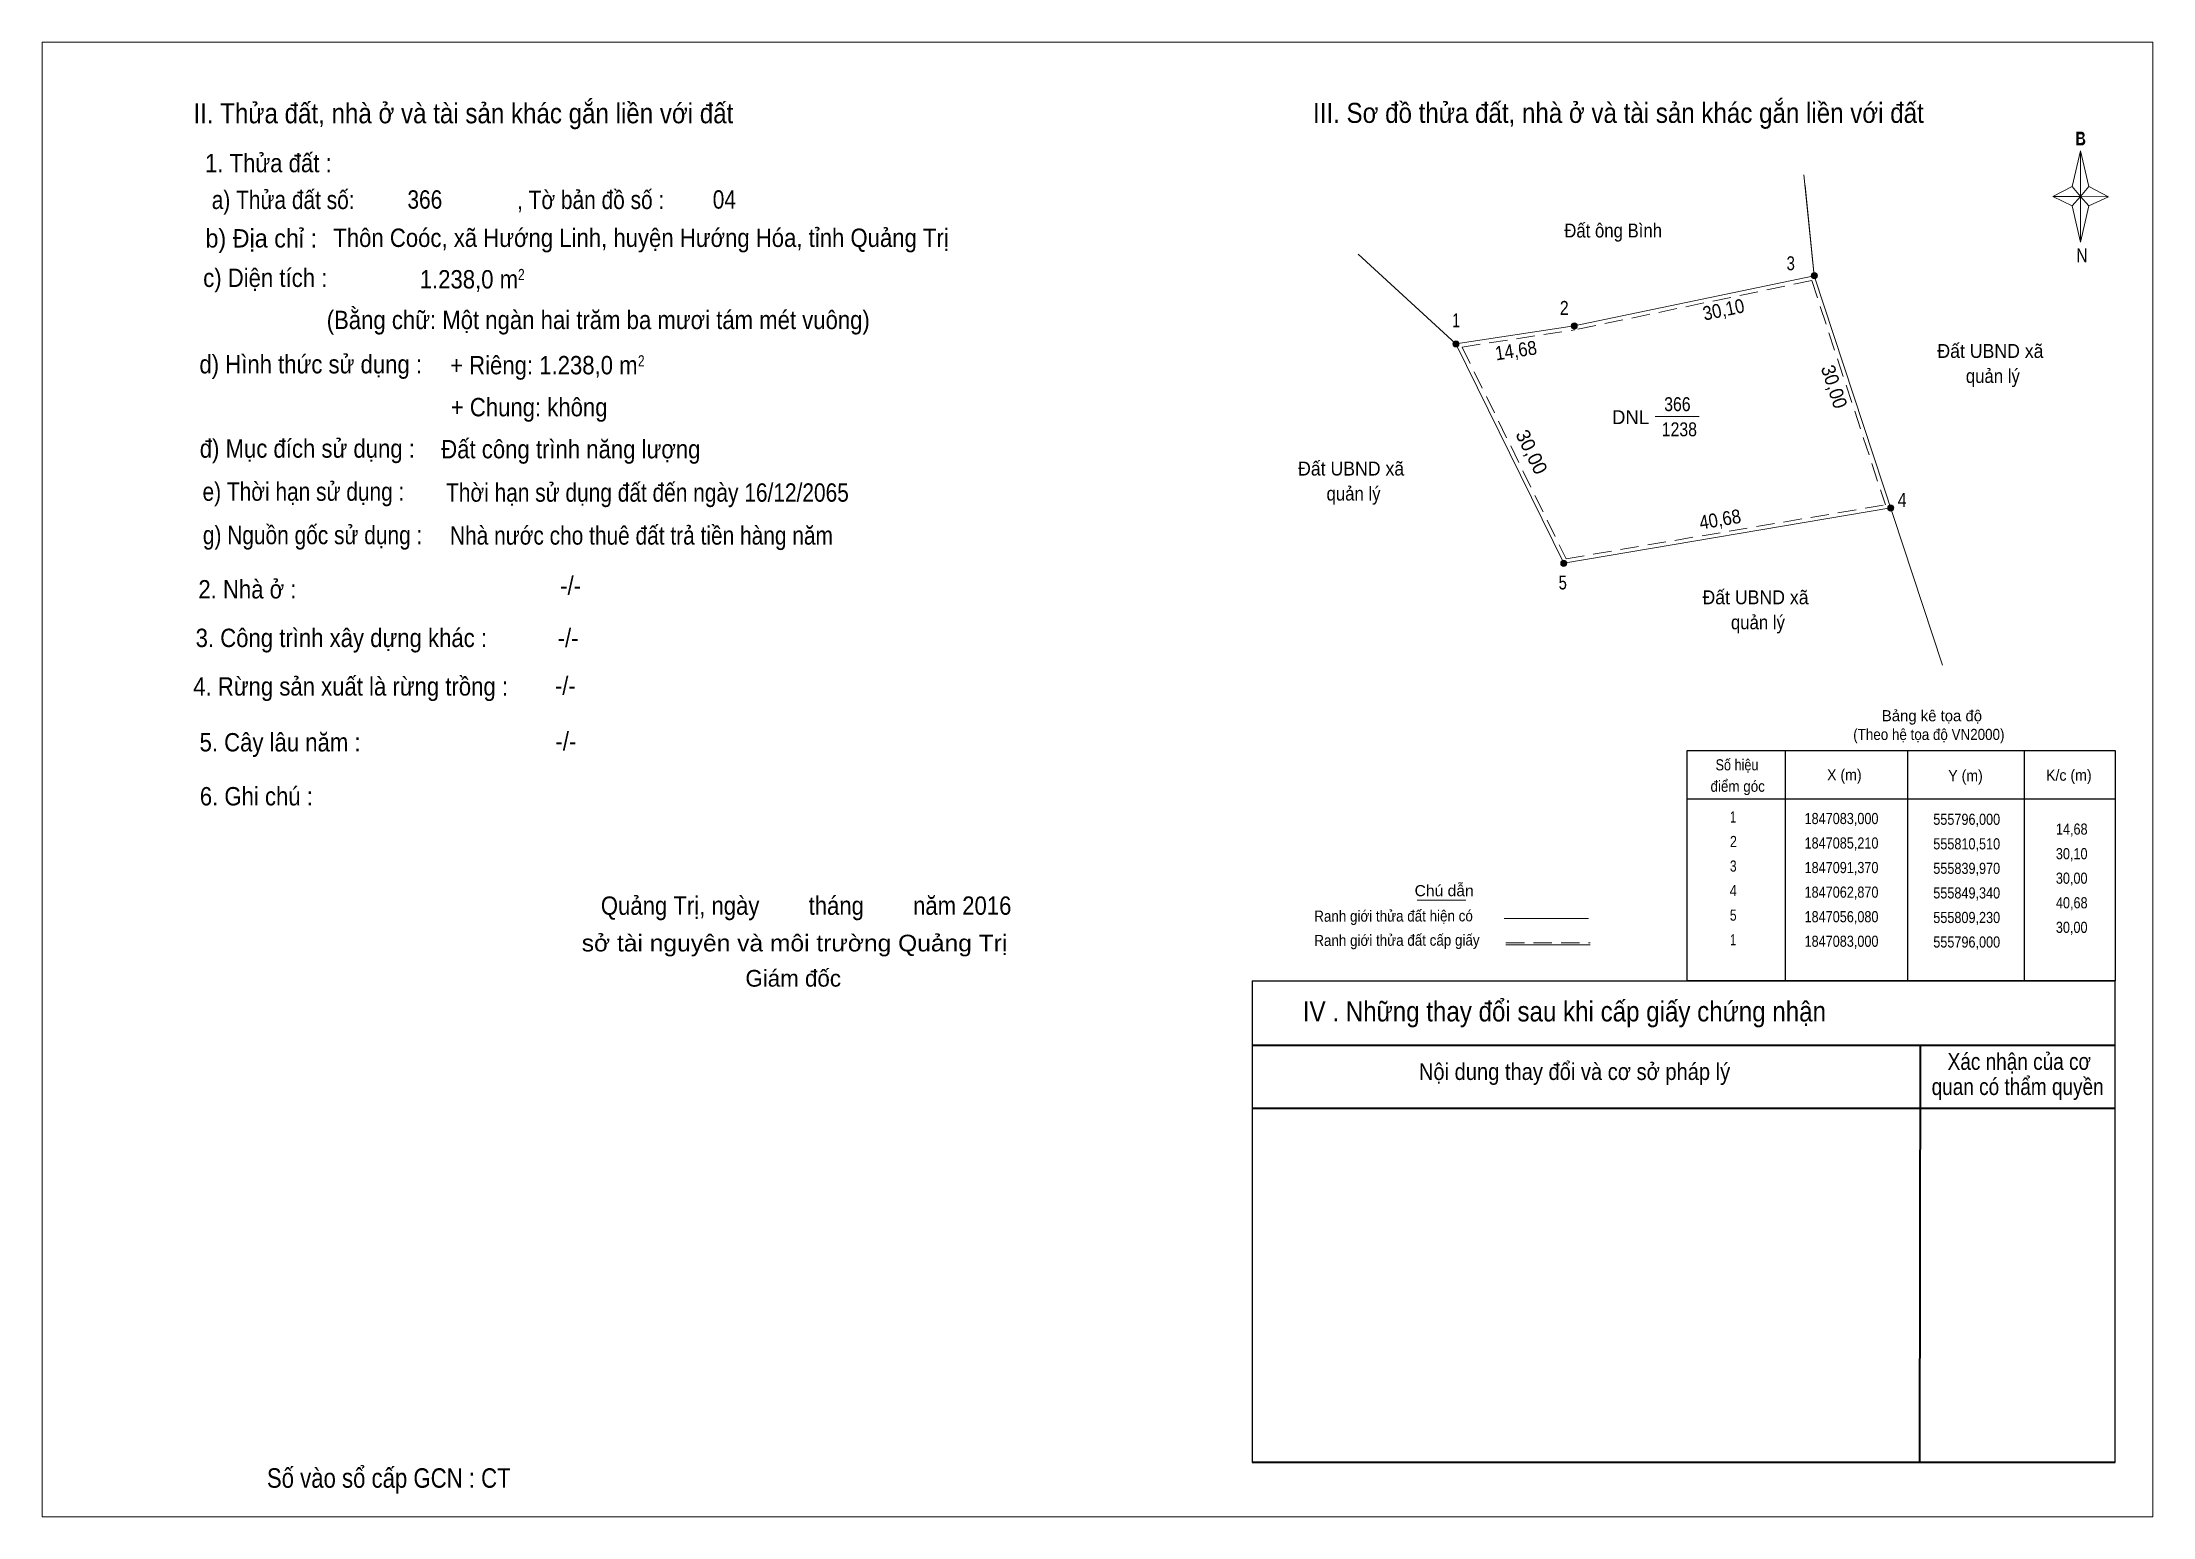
# Model space of a CAD drawing. Header units: metres. Extents: x 555728 to 556758, y 1846906 to 1847193.
# Drawn here: x 555941.1 to 556320.2, y 1846915.7 to 1847180.7 of the extents above; entities that cross this region are included whole.
import ezdxf
from ezdxf.enums import TextEntityAlignment as Align

# ---------------------------------------------------------------- set-up
doc = ezdxf.new("R2010")
doc.units = ezdxf.units.M
doc.header["$LTSCALE"] = 1.1
doc.linetypes.add('MEDIUM_DASHED', pattern=[4.5, 3, -1.5])
for name, color, linetype, lineweight in [('10', 7, 'Continuous', 25), ('6', 7, 'Continuous', 13), ('7', 7, 'Continuous', 13)]:
    doc.layers.add(name, color=color, linetype=linetype, lineweight=lineweight)

msp = doc.modelspace()

# ---------------------------------------------------------------- texts
at = {"layer": '10'}
for s, height, width, p in [('Đất ông Bình', 2.5, 0.9, (556223.24, 1847145.58)), ('Đất UBND xã ', 2.5, 0.95, (556291.44, 1847123.94)), ('quản lý', 2.5, 0.9, (556291.435, 1847119.44)), ('366', 2.5, 0.85, (556234.78, 1847114.38)), ('1238', 2.5, 0.85, (556235.13, 1847109.86)), ('Đất UBND xã ', 2.5, 0.95, (556176.62, 1847102.81)), ('quản lý', 2.5, 0.9, (556176.615, 1847098.31)), ('Đất UBND xã ', 2.5, 0.95, (556249.25, 1847079.68)), ('quản lý', 2.5, 0.9, (556249.245, 1847075.18)), ('(Theo hệ tọa độ VN2000)', 2, 0.9, (556279.94, 1847055.29)), ('Số hiệu', 2, 0.85, (556245.485, 1847049.83)), ('X (m)', 2, 0.95, (556264.765, 1847048.03)), ('Y (m)', 2, 0.95, (556286.525, 1847047.89)), ('K/c (m)', 2, 0.95, (556305.085, 1847047.97)), ('điểm góc', 2, 0.9, (556245.61, 1847045.98)), (' 1', 2, 0.75, (556244.51, 1847040.46)), ('1847083,000', 2, 0.85, (556264.255, 1847040.18)), ('555796,000', 2, 0.85, (556286.74, 1847040.04)), (' 2', 2, 0.85, (556244.525, 1847036.05)), ('1847085,210', 2, 0.85, (556264.255, 1847035.78)), ('555810,510', 2, 0.85, (556286.74, 1847035.63)), (' 3', 2, 0.8, (556244.515, 1847031.64)), ('1847091,370', 2, 0.85, (556264.255, 1847031.37)), ('555839,970', 2, 0.85, (556286.74, 1847031.23)), (' 4', 2, 0.85, (556244.51, 1847027.23)), ('1847062,870', 2, 0.85, (556264.255, 1847026.95)), ('555849,340', 2, 0.85, (556286.74, 1847026.81)), (' 5', 2, 0.8, (556244.51, 1847022.82)), ('1847056,080', 2, 0.85, (556264.255, 1847022.54)), ('555809,230', 2, 0.85, (556286.74, 1847022.4)), (' 1', 2, 0.75, (556244.51, 1847018.41)), ('1847083,000', 2, 0.85, (556264.255, 1847018.13)), ('555796,000', 2, 0.85, (556286.74, 1847017.99))]:
    msp.add_text(s, height=height, dxfattribs=dict(at, width=width)).set_placement(p, align=Align.CENTER)
for s, height, width, p in [(' 3', 2.5, 0.8, (556255.88, 1847139.7)), (' 2', 2.5, 0.85, (556215.25, 1847131.68)), (' 1', 2.5, 0.75, (556195.75, 1847129.45)), (' 4', 2.5, 0.85, (556275.93, 1847097.18)), (' 5', 2.5, 0.8, (556214.93, 1847082.34)), ('14,68', 2, 0.85, (556308.45, 1847038.28)), ('30,10', 2, 0.85, (556308.44, 1847033.86)), ('30,00', 2, 0.85, (556308.44, 1847029.46)), ('40,68', 2, 0.85, (556308.45, 1847025.04)), ('30,00', 2, 0.85, (556308.44, 1847020.63))]:
    msp.add_text(s, height=height, dxfattribs=dict(at, width=width)).set_placement(p, align=Align.RIGHT)
for s, rotation, width, p in [('30,10', 11.81, 0.9, (556243.319, 1847131.406)), ('14,68', 8.66, 0.9, (556205.962, 1847124.048)), ('30,00', 288.199, 0.95, (556261.752, 1847118.38)), ('40,68', 9.608, 0.9, (556242.651, 1847093.713))]:
    msp.add_text(s, height=2.5, rotation=rotation, dxfattribs=dict(at, width=width)).set_placement(p, align=Align.CENTER)
for s, height, p in [('DNL', 2.5, (556226.375, 1847112.05)), ('Bảng kê tọa độ', 2, (556280.495, 1847058.65))]:
    msp.add_text(s, height=height, dxfattribs=at).set_placement(p, align=Align.CENTER)
msp.add_text('30,00', height=2.5, rotation=296.172, dxfattribs=at).set_placement((556207.482, 1847106.491), align=Align.CENTER)
at = {"layer": '6'}
for s, height, width, p in [('II. Thửa đất, nhà ở và tài sản khác gắn liền với đất', 3.6, 0.9, (556016.735, 1847166.1)), ('III. Sơ đồ thửa đất, nhà ở và tài sản khác gắn liền với đất', 3.6, 0.9, (556224.18, 1847166.17)), ('B', 2.5, 0.9, (556307.195, 1847162.11)), ('B', 2, 0.9, (556307.2, 1847162.36)), ('1. Thửa đất :', 3.3, 0.9, (555981.71, 1847157.3)), ('a) Thửa đất số:                            , Tờ bản đồ số : ', 3.3, 0.85, (556012.705, 1847150.69)), ('366', 3.3, 0.85, (556009.82, 1847150.76)), ('04', 3.3, 0.85, (556063.615, 1847150.76)), ('b) Địa chỉ : ', 3.3, 0.95, (555981.02, 1847143.78)), ('Thôn Coóc, xã Hướng Linh, huyện Hướng Hóa, tỉnh Quảng Trị', 3.3, 0.9, (556048.65, 1847143.88)), ('N', 2.5, 0.85, (556307.44, 1847141.11)), ('c) Diện tích :                                                   ', 3.3, 0.9, (556009.295, 1847136.69)), ('1.238,0 m', 3.3, 0.9, (556017.735, 1847136.42)), ('2', 2, 0.8, (556027.15, 1847137.93)), ('(Bằng chữ: Một ngàn hai trăm ba mươi tám mét vuông)', 3.3, 0.9, (556040.965, 1847129.12)), ('d) Hình thức sử dụng :', 3.3, 0.9, (555989.325, 1847121.16)), ('+ Riêng: 1.238,0 m', 3.3, 0.9, (556031.19, 1847120.99)), ('2', 2, 0.8, (556048.69, 1847122.42)), ('       + Chung: không', 3.3, 0.9, (556024.69, 1847113.45)), ('đ) Mục đích sử dụng :', 3.3, 0.9, (555988.715, 1847106.01)), ('Đất công trình năng lượng', 3.3, 0.9, (556036.04, 1847105.9)), ('e) Thời hạn sử dụng :', 3.3, 0.85, (555988.02, 1847098.27)), ('Thời hạn sử dụng đất đến ngày 16/12/2065', 3.3, 0.85, (556049.8, 1847098.1)), ('g) Nguồn gốc sử dụng :', 3.3, 0.85, (555989.66, 1847090.47)), ('Nhà nước cho thuê đất trả tiền hàng năm', 3.3, 0.85, (556048.725, 1847090.39)), ('2. Nhà ở :', 3.3, 0.9, (555977.955, 1847080.72)), ('-/-', 3.3, 0.9, (556036, 1847081.38)), ('3. Công trình xây dựng khác :', 3.3, 0.9, (555994.82, 1847071.99)), ('-/-', 3.3, 0.9, (556035.55, 1847072)), ('4. Rừng sản xuất là rừng trồng :', 3.3, 0.9, (555996.49, 1847063.27)), ('-/-', 3.3, 0.9, (556035.05, 1847063.4)), ('5. Cây lâu năm :', 3.3, 0.9, (555983.82, 1847053.23)), ('-/-', 3.3, 0.9, (556035.15, 1847053.4)), ('6. Ghi chú :', 3.3, 0.9, (555979.56, 1847043.53)), ('Quảng Trị, ngày        tháng        năm 2016', 3.3, 0.9, (556078.3, 1847023.88)), ('Chú dẫn', 2, 1.05, (556192.89, 1847027.22)), ('sở tài nguyên và môi trường Quảng Trị', 3, 1.1, (556076.22, 1847017.3)), ('IV . Những thay đổi sau khi cấp giấy chứng nhận', 3.6, 0.9, (556214.49, 1847004.72)), ('Nội dung thay đổi và cơ sở pháp lý', 3, 0.9, (556216.305, 1846994.2)), ('Xác nhận của cơ', 3, 0.85, (556296.185, 1846996.02)), (' quan có thẩm quyền', 3, 0.85, (556295.415, 1846991.5)), ('Số vào sổ cấp GCN : CT ', 3.5, 0.85, (556003.895, 1846920.93))]:
    msp.add_text(s, height=height, dxfattribs=dict(at, width=width)).set_placement(p, align=Align.CENTER)
at = {"layer": '6', "width": 0.9}
for s, p in [('Ranh giới thửa đất hiện có', (556183.802, 1847022.665)), ('Ranh giới thửa đất cấp giấy', (556184.412, 1847018.307))]:
    msp.add_text(s, height=2, rotation=0.146, dxfattribs=at).set_placement(p, align=Align.CENTER)
at = {"layer": '6'}
msp.add_text('Giám đốc ', height=3, dxfattribs=at).set_placement((556076.535, 1847010.97), align=Align.CENTER)

# ---------------------------------------------------------------- hatches: boundary and pattern name
at = {"layer": '6'}
for points in [[(556259.922, 1847138.7, 1), (556258.818, 1847138.7, 1)], [(556216.802, 1847129.7, 1), (556215.698, 1847129.7, 1)], [(556195.552, 1847126.46, 1), (556194.448, 1847126.46, 1)], [(556273.652, 1847096.98, 1), (556272.548, 1847096.98, 1)], [(556214.922, 1847087.04, 1), (556213.818, 1847087.04, 1)]]:
    msp.add_hatch(color=256, dxfattribs=at).paths.add_polyline_path(points)

# ---------------------------------------------------------------- linework, layer by layer
at = {"layer": '10', "lineweight": 13}
for p, q in [((556257.5, 1847156.82), (556259.37, 1847138.7)), ((556259.37, 1847138.7), (556282.38, 1847068.74)), ((556195.46, 1847126.46), (556194.54, 1847126.46)), ((556195.46, 1847126.46), (556194.54, 1847126.46)), ((556195, 1847126.01), (556195, 1847126.92)), ((556195, 1847126.01), (556195, 1847126.92)), ((556195, 1847126.46), (556214.37, 1847087.04)), ((556230.78, 1847113.42), (556238.68, 1847113.42)), ((556214.37, 1847087.04), (556273.1, 1847096.98))]:
    msp.add_line(p, q, dxfattribs=at)
at = {"layer": '10', "linetype": 'MEDIUM_DASHED', "lineweight": 13}
for p, q in [((556258.9, 1847137.86), (556216.4, 1847128.98)), ((556258.9, 1847137.86), (556272.14, 1847097.55)), ((556196.1, 1847125.89), (556216.36, 1847128.98)), ((556196.1, 1847125.89), (556214.8, 1847087.85)), ((556214.8, 1847087.85), (556272.14, 1847097.55))]:
    msp.add_line(p, q, dxfattribs=at)
at = {"layer": '10'}
for p, q in [((556254.12, 1847053.41), (556254.12, 1847012.03)), ((556276.11, 1847053.41), (556276.11, 1847012.03)), ((556297.05, 1847053.41), (556297.05, 1847012.03)), ((556236.53, 1847044.69), (556313.38, 1847044.69))]:
    msp.add_line(p, q, dxfattribs=at)
at = {"layer": '10', "lineweight": 13}
for points in [[(556257.7, 1847154.92), (556259.37, 1847138.7), (556216.25, 1847129.7)], [(556177.44, 1847142.56), (556195, 1847126.46), (556216.25, 1847129.7)], [(556177.44, 1847142.56), (556195, 1847126.46), (556216.25, 1847129.7)]]:
    msp.add_lwpolyline(points, dxfattribs=at)
at = {"layer": '10'}
msp.add_lwpolyline([(556236.53, 1847053.41), (556313.38, 1847053.41), (556313.38, 1847012.03), (556236.53, 1847012.03)], close=True, dxfattribs=at)
at = {"layer": '6'}
for p, q in [((556305.7, 1847154.76), (556302.2, 1847152.96)), ((556188.03, 1847026.48), (556196.8, 1847026.48)), ((556203.68, 1847023.22), (556218.8, 1847023.22)), ((556203.99, 1847018.5), (556219.1, 1847018.5))]:
    msp.add_line(p, q, dxfattribs=at)
at = {"layer": '6', "linetype": 'MEDIUM_DASHED'}
msp.add_line((556203.99, 1847018.87), (556219.1, 1847018.87), dxfattribs=at)
at = {"layer": '6', "lineweight": 25}
for p, q in [((556158.38, 1847012.03), (556313.38, 1847012.03)), ((556158.38, 1847012.03), (556158.38, 1846925.46)), ((556313.38, 1846925.46), (556313.38, 1847012.03))]:
    msp.add_line(p, q, dxfattribs=at)
at = {"layer": '6', "lineweight": 35}
for p, q in [((556313.38, 1847000.37), (556158.38, 1847000.37)), ((556278.38, 1847000.37), (556278.29, 1846925.46)), ((556313.38, 1846989.09), (556158.38, 1846989.09)), ((556313.38, 1846925.46), (556158.38, 1846925.46))]:
    msp.add_line(p, q, dxfattribs=at)
at = {"layer": '6'}
for points in [[(556305.7, 1847154.76), (556307.2, 1847161.16), (556307.2, 1847152.96)], [(556305.7, 1847154.76), (556307.2, 1847161.16), (556307.2, 1847152.96)], [(556307.2, 1847152.96), (556302.2, 1847152.96), (556305.7, 1847151.26)], [(556307.2, 1847152.96), (556302.2, 1847152.96), (556305.7, 1847151.26)], [(556307.2, 1847152.96), (556308.7, 1847154.76), (556312.2, 1847152.86), (556307.2, 1847152.96)], [(556307.2, 1847152.96), (556308.7, 1847154.76), (556312.2, 1847152.86), (556307.2, 1847152.96)], [(556307.2, 1847152.96), (556307.2, 1847144.76), (556308.7, 1847151.26)], [(556307.2, 1847152.96), (556307.2, 1847144.76), (556308.7, 1847151.26)]]:
    msp.add_lwpolyline(points, close=True, dxfattribs=at)
for points in [[(556305.7, 1847154.76), (556307.2, 1847161.16), (556308.7, 1847154.76), (556312.2, 1847152.86), (556308.7, 1847151.26), (556307.2, 1847144.76), (556305.7, 1847151.26)], [(556305.7, 1847154.76), (556307.2, 1847161.16), (556308.7, 1847154.76), (556312.2, 1847152.86), (556308.7, 1847151.26), (556307.2, 1847144.76), (556305.7, 1847151.26)], [(556302.2, 1847152.96), (556307.2, 1847152.96), (556307.2, 1847144.76)], [(556302.2, 1847152.96), (556307.2, 1847152.96), (556307.2, 1847144.76)]]:
    msp.add_lwpolyline(points, dxfattribs=at)
for centre in [(556259.37, 1847138.7), (556216.25, 1847129.7), (556195, 1847126.46), (556273.1, 1847096.98), (556214.37, 1847087.04)]:
    msp.add_circle(centre, 0.552, dxfattribs=at)
at = {"layer": '7'}
msp.add_lwpolyline([(555941.1, 1847180.67), (556320.16, 1847180.67), (556320.16, 1846915.71), (555941.1, 1846915.71)], close=True, dxfattribs=at)

msp.set_redraw_order([(e.dxf.handle, doc.entitydb.next_handle()) for e in msp.query("TEXT MTEXT ATTDEF DIMENSION ARC_DIMENSION")])  # texts and dimensions are drawn at this point

doc.saveas('drawing.dxf')
